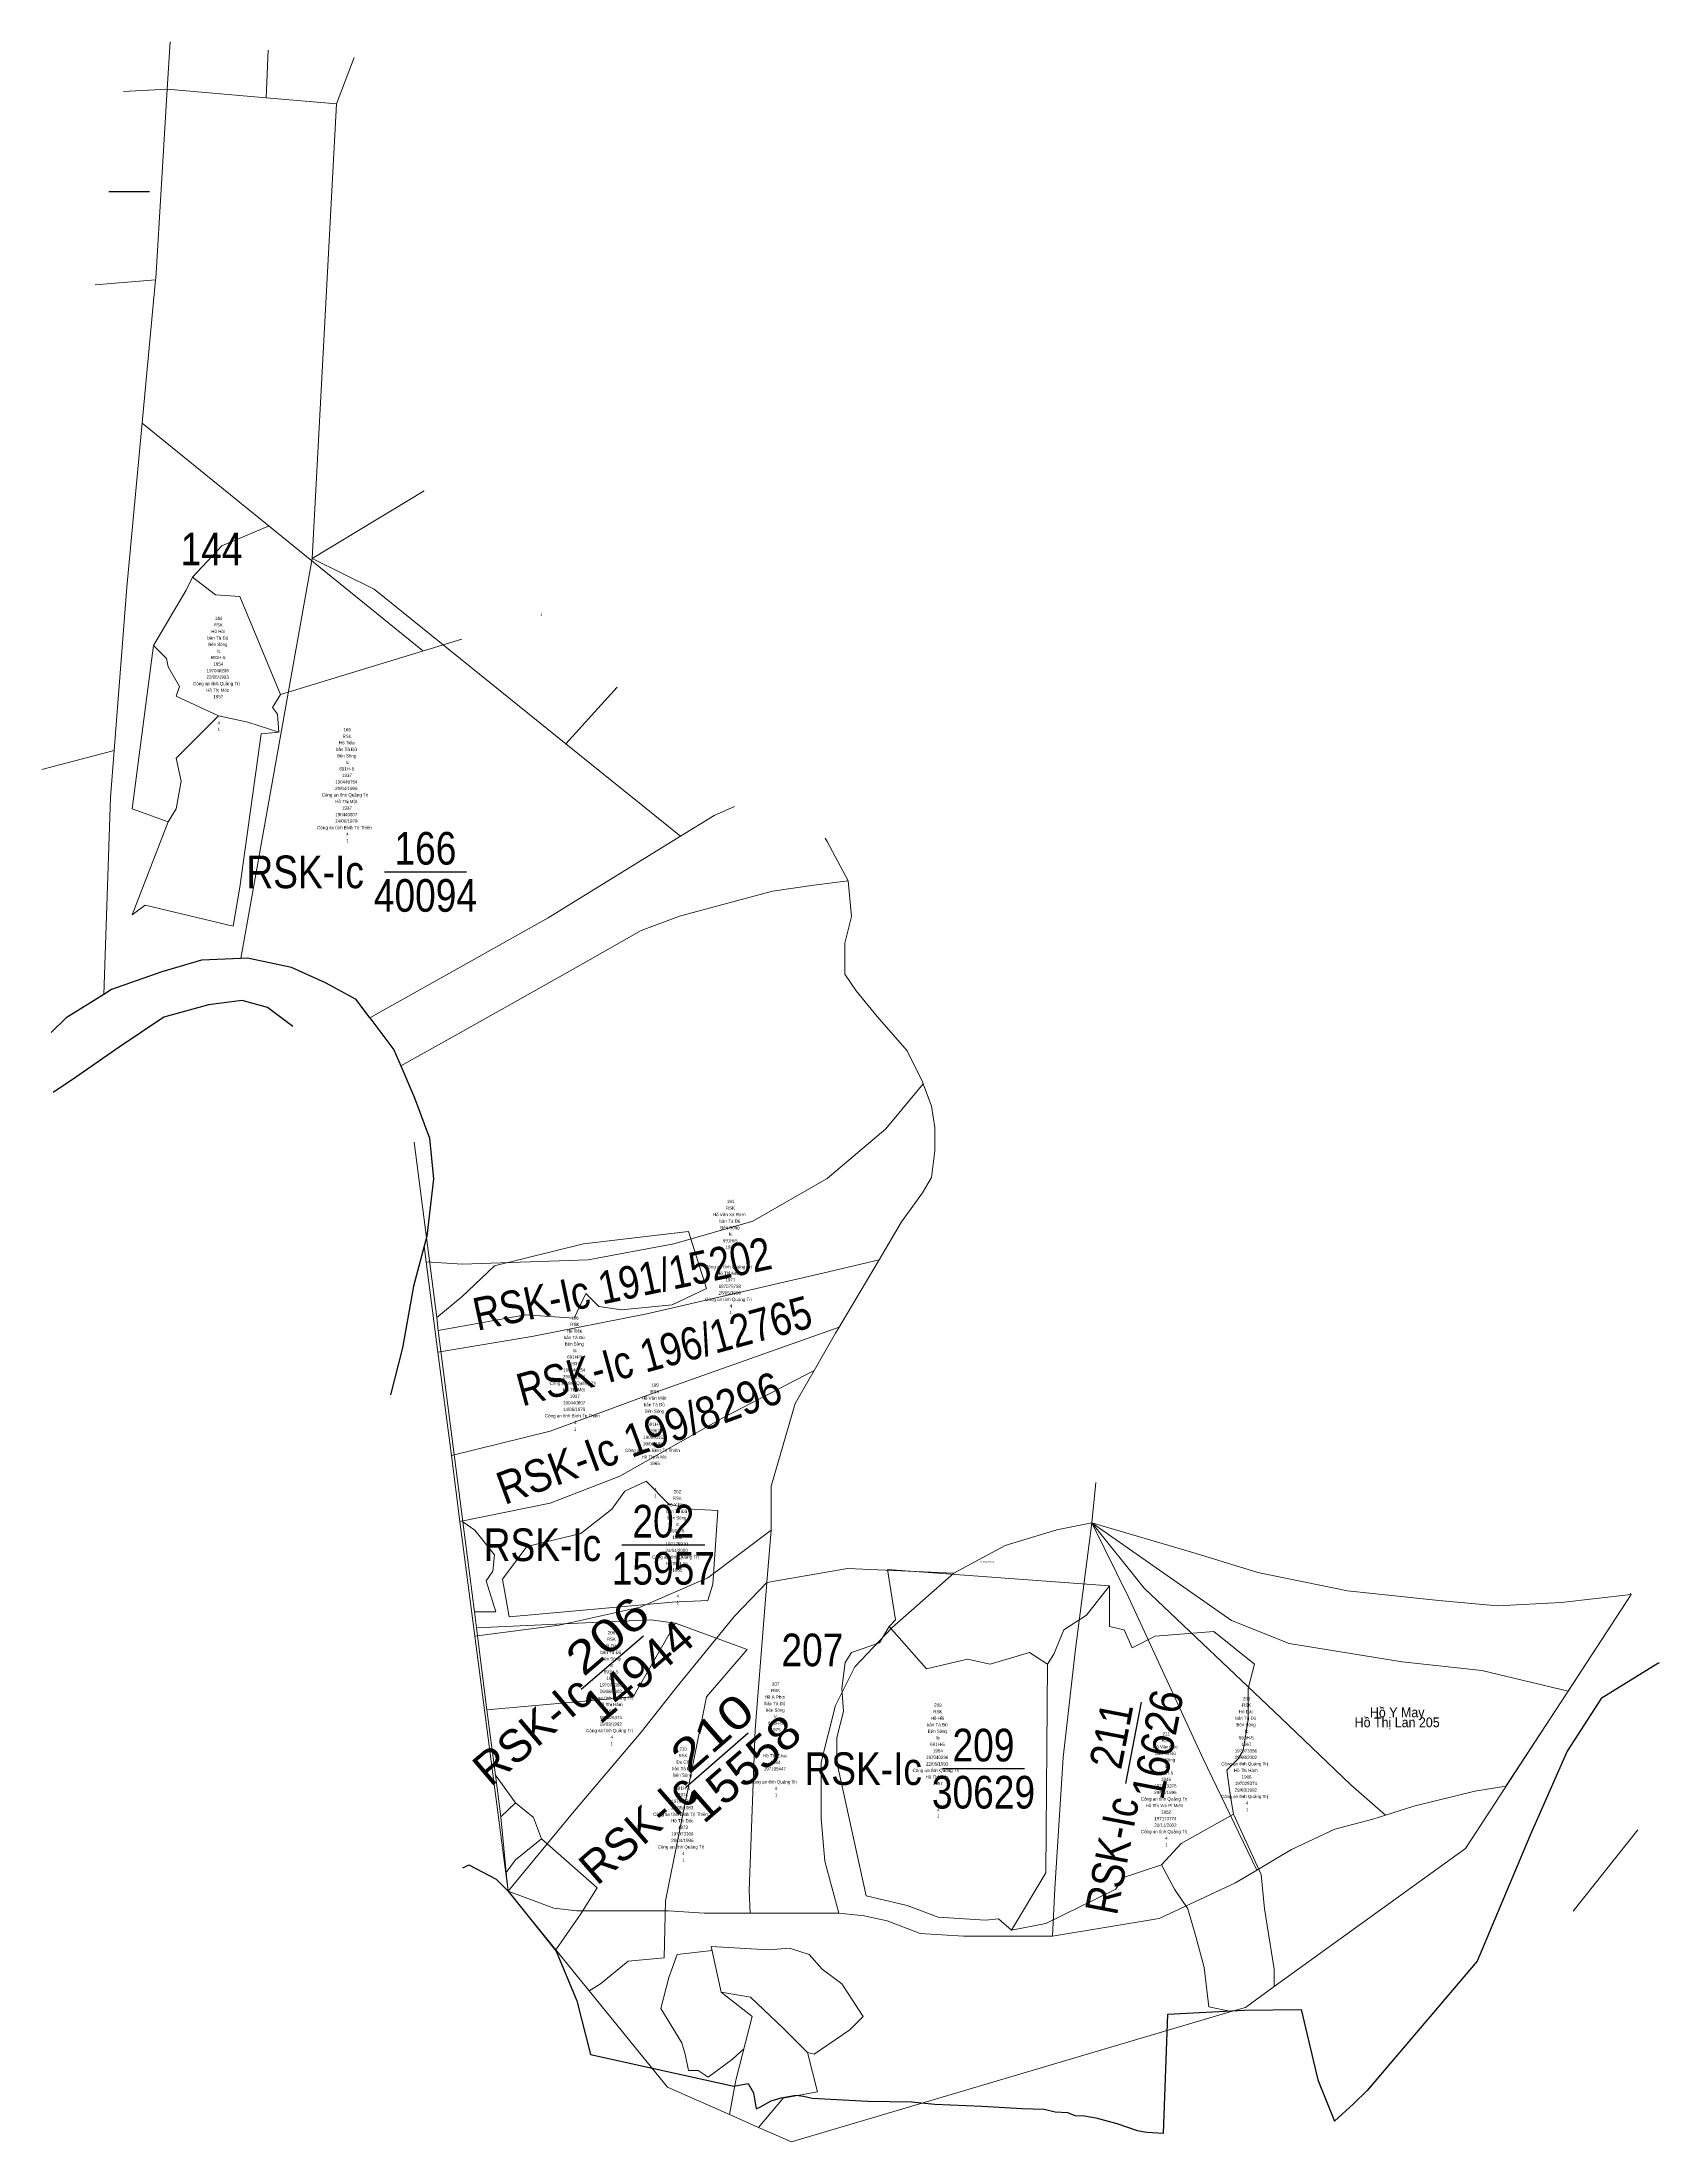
# Model space of a CAD drawing. Header units: metres. Extents: x 553188 to 554179, y 1840660 to 1841947.
import ezdxf
from ezdxf.enums import TextEntityAlignment as Align

# ---------------------------------------------------------------- set-up
doc = ezdxf.new("R2010")
doc.units = ezdxf.units.M
doc.header["$LTSCALE"] = 0.8
for name, color, linetype, lineweight in [('1', 7, 'Continuous', 13), ('10', 7, 'Continuous', 13), ('12', 7, 'Continuous', 13), ('13', 7, 'Continuous', 25), ('31', 7, 'Continuous', 25), ('32', 7, 'Continuous', 13), ('53', 7, 'Continuous', 13)]:
    doc.layers.add(name, color=color, linetype=linetype, lineweight=lineweight)
doc.layers.add('16', color=7, linetype='Continuous')
doc.layers.add('54', color=7, linetype='Continuous')

msp = doc.modelspace()

# ---------------------------------------------------------------- linework, layer by layer
at = {"layer": '1'}
msp.add_lwpolyline([(553598.53, 1840777.53), (553577, 1840775), (553572, 1840761), (553567, 1840742), (553580, 1840721), (553582, 1840714), (553584, 1840704), (553590, 1840704), (553596, 1840700), (553611, 1840711), (553617.92, 1840717.17)], dxfattribs=at)
at = {"layer": '10'}
for points in [[(553415.86, 1841272.78), (553429.65, 1841165.39), (553430.67, 1841157.45), (553445.72, 1841040.2), (553452.8, 1840985), (553454.06, 1840975.21), (553460.5, 1840925.01), (553465.64, 1840884.99), (553468.93, 1840859.35), (553472.3, 1840825.28), (553473.43, 1840813.86), (553502.66, 1840777.95), (553523.1, 1840752.86), (553571.12, 1840693.86), (553609.18, 1840676.98), (553626.96, 1840669.1), (553647.05, 1840660.19), (553916.62, 1840740.08), (553925.38, 1840742.68), (553943, 1840755.39), (554060.34, 1840840.06)], [(553430.67, 1841157.45), (553484, 1841167), (553514, 1841165), (553521, 1841180), (553529, 1841172), (553543, 1841170), (553574, 1841173), (553595, 1841183), (553584, 1841218), (553519.62, 1841210.5), (553465, 1841197), (553445, 1841178), (553429.65, 1841165.39)], [(553445.72, 1841040.2), (553453, 1841035), (553465, 1841020), (553464, 1841010), (553460, 1841004), (553466, 1840985), (553452.8, 1840985)], [(553707, 1840976), (553711, 1840980), (553706, 1841011), (553842, 1841001)], [(553707, 1840976), (553730, 1840950), (553755, 1840956), (553769, 1840953), (553793, 1840960), (553804, 1840953), (553808, 1840959), (553814, 1840974), (553828, 1840983), (553842, 1841001)], [(553842, 1841001), (553842, 1840976), (553851, 1840974), (553856, 1840963), (553870, 1840970), (553906, 1840973), (553931, 1840953), (553927, 1840938), (553927, 1840919), (553924, 1840900), (553921, 1840895), (553914, 1840888), (553916, 1840873), (553918, 1840861), (553886, 1840843), (553874, 1840830), (553850, 1840822), (553846, 1840815), (553803, 1840794), (553782, 1840790), (553803, 1840825), (553804, 1840953)], [(553454.06, 1840975.21), (553561, 1840980), (553576, 1840978)], [(553523.1, 1840752.86), (553530, 1840757), (553547, 1840771), (553569, 1840773), (553570, 1840808), (553595, 1840933), (553620, 1840962), (553576, 1840978), (553550, 1840933), (553460.5, 1840925.01)], [(553707, 1840976), (553701, 1840966), (553684, 1840960), (553680, 1840954), (553678, 1840938), (553679, 1840924), (553675, 1840908), (553675, 1840893), (553693, 1840811), (553718, 1840805), (553737, 1840798), (553766, 1840796), (553774, 1840797), (553782, 1840790)], [(553478, 1840868), (553489, 1840859), (553494, 1840846), (553478, 1840833), (553472.3, 1840825.28)], [(553943, 1840755.39), (553943, 1840766), (553937, 1840803), (553935, 1840824), (553918, 1840861)], [(553502.66, 1840777.95), (553518, 1840800), (553528, 1840816), (553494, 1840846)], [(553874, 1840830), (553882, 1840815), (553890, 1840803), (553895, 1840786), (553900, 1840767), (553903, 1840743), (553916.62, 1840740.08)], [(553604, 1840752), (553598, 1840780), (553633, 1840778), (553646, 1840779), (553658, 1840775), (553666, 1840766), (553678, 1840757), (553691, 1840737), (553683, 1840729), (553661, 1840714), (553657, 1840715)], [(553609.18, 1840676.98), (553613, 1840698), (553623, 1840737), (553604, 1840752), (553622, 1840749), (553642, 1840730), (553657, 1840715), (553663, 1840691), (553642, 1840687), (553626.96, 1840669.1)]]:
    msp.add_lwpolyline(points, dxfattribs=at)
msp.add_lwpolyline([(553599, 1841002), (553602, 1841047), (553586, 1841048), (553572, 1841051), (553558, 1841065), (553545, 1841059), (553537, 1841048), (553518, 1841033), (553485, 1841025), (553470, 1841005), (553474, 1840982), (553574.05, 1840990.84), (553595.84, 1840991.86)], close=True, dxfattribs=at)
at = {"layer": '10', "lineweight": 25}
for points in [[(553445.64, 1840828.13), (553449.46, 1840829.94), (553466.08, 1840821.26), (553473.43, 1840813.86)], [(553473.43, 1840813.86), (553502.94, 1840777.15), (553515.51, 1840746.7), (553524.03, 1840713.84), (553611.87, 1840694.44), (553620.62, 1840695.98), (553623.88, 1840690.35), (553625.42, 1840680.6), (553627.68, 1840681.57), (553634.7, 1840685.49), (553640.89, 1840687.19), (553649.8, 1840688.83), (553654.44, 1840688.32), (553659.88, 1840687.03), (553693.84, 1840685.28), (553720.7, 1840684.84), (553735.02, 1840683.3), (553763.79, 1840682.2), (553788.62, 1840680.66), (553801.94, 1840680.21), (553808.77, 1840678.67), (553816.37, 1840678.22), (553820.75, 1840676.47), (553826.76, 1840676.25), (553833.74, 1840674.9), (553846.6, 1840671.58), (553858.93, 1840667.17), (553864.93, 1840666.16), (553875.27, 1840665.56), (553877.84, 1840738.57), (553924.63, 1840740.86), (553959.59, 1840741.29), (553969.83, 1840698.36), (553979.98, 1840672.94)]]:
    msp.add_lwpolyline(points, dxfattribs=at)
at = {"layer": '12'}
for p, q in [((553266.26, 1841946.78), (553264.5, 1841917.92)), ((553326.4, 1841941.77), (553325.22, 1841912.66)), ((553368.23, 1841908.94), (553379.11, 1841937.37)), ((553237.64, 1841916.37), (553264.5, 1841917.92)), ((553368.23, 1841908.94), (553353.4, 1841630.26)), ((553220.42, 1841798.01), (553257.33, 1841801.05)), ((553309.54, 1841385.24), (553353.4, 1841630.26)), ((553508.82, 1841516.88), (553540.37, 1841551.46)), ((553187.72, 1841501.09), (553231.98, 1841512.63)), ((553579.08, 1841460.22), (553508.82, 1841516.88)), ((553831.21, 1841039.49), (553833.69, 1841064.31)), ((553621.74, 1840800.34), (553676.16, 1840800.34))]:
    msp.add_line(p, q, dxfattribs=at)
for points in [[(553264.5, 1841917.92), (553257.41, 1841801.93), (553257.33, 1841801.05)], [(553368.23, 1841908.94), (553325.22, 1841912.66), (553264.5, 1841917.92)], [(553257.33, 1841801.05), (553239.82, 1841612.76), (553231.98, 1841512.63)], [(553508.82, 1841516.88), (553391.44, 1841611.55), (553353.4, 1841630.26), (553421.97, 1841671.85)], [(553231.98, 1841512.63), (553229.73, 1841483.96), (553225.57, 1841363.29)], [(553612.23, 1841478.39), (553599.73, 1841472.95), (553579.08, 1841460.22)], [(553388.74, 1841348.86), (553497.95, 1841410.19), (553579.08, 1841460.22)], [(553667.83, 1841459.1), (553669.07, 1841456.92), (553681.98, 1841432.78)], [(553407.62, 1841319.47), (553439.53, 1841337.34), (553472.72, 1841355.79), (553519.43, 1841382.23), (553555.07, 1841402.52), (553578.42, 1841411.13), (553635.58, 1841426.5), (553660.77, 1841430.19), (553681.98, 1841432.78)], [(553681.98, 1841432.78), (553684.02, 1841411.02), (553679.94, 1841394.7), (553679.94, 1841375.65), (553686.73, 1841365.45), (553699.65, 1841349.81), (553718, 1841328.73), (553727.51, 1841309.68), (553727.93, 1841308.52)], [(553423.25, 1841199.39), (553445.26, 1841197.99), (553522.61, 1841200.76), (553575.1, 1841210.43), (553623.44, 1841224.25), (553669.03, 1841250.51), (553704.94, 1841280.91), (553727.93, 1841308.52)], [(553727.93, 1841308.52), (553732.95, 1841294.72), (553734.99, 1841281.8), (553734.99, 1841267.51), (553732.95, 1841251.19), (553727.51, 1841241.67), (553714.6, 1841223.99), (553700.8, 1841200.73), (553676.32, 1841159.48)], [(553421.99, 1841209.11), (553423.25, 1841199.39), (553430.44, 1841144.15), (553438.69, 1841080.75), (553443.95, 1841040.33), (553453.1, 1840970.09), (553473.43, 1840813.86)], [(553430.44, 1841144.15), (553488.08, 1841153.77), (553558.52, 1841167.59), (553666.26, 1841192.47), (553700.8, 1841200.73)], [(553438.69, 1841080.75), (553499.13, 1841095.73), (553566.81, 1841120.6), (553676.32, 1841159.48)], [(553676.32, 1841159.48), (553674.1, 1841155.74), (553661.02, 1841132.83)], [(553443.95, 1841040.33), (553499.13, 1841051.5), (553541.95, 1841068.09), (553605.49, 1841104.02), (553661.02, 1841132.83)], [(553661.02, 1841132.83), (553649.46, 1841112.6), (553634.67, 1841062.06), (553634.67, 1841034.94), (553632.08, 1841002.88)], [(553453.1, 1840970.09), (553504.65, 1840976.88), (553554.38, 1840987.93), (553595.82, 1841005.9), (553634.67, 1841034.94)], [(553746.61, 1841008.78), (553778.07, 1841025.6), (553809.78, 1841035.23), (553831.21, 1841039.49)], [(553831.21, 1841039.49), (553820.93, 1840960.55), (553813.73, 1840895.7), (553808.58, 1840815.4), (553807.13, 1840786.3)], [(553831.21, 1841039.49), (553853.98, 1840993.63), (553899.48, 1840894.99), (553932.37, 1840826.74)], [(554123.21, 1840936.5), (554070.34, 1840949.16), (554021.53, 1840954.45), (553952.15, 1840965.63), (553916.87, 1840979.75), (553831.21, 1841039.49)], [(553831.21, 1841039.49), (553895.23, 1841020.76), (553933.07, 1841009.01), (553987.87, 1840997.91), (554043.98, 1840992.04), (554079.86, 1840988.77), (554119, 1840990.73), (554161.9, 1840995.54)], [(553831.21, 1841039.49), (553863.32, 1840999.56), (553946.86, 1840920.29), (553990.07, 1840878.97), (554011.33, 1840860.48)], [(553632.08, 1841002.88), (553681.49, 1841011.5), (553746.61, 1841008.78)], [(553676.16, 1840800.34), (553667.57, 1840832.18), (553665.4, 1840858.18), (553665.4, 1840892.85), (553674.07, 1840927.52), (553685.98, 1840951.36), (553708.72, 1840975.2), (553746.61, 1841008.78)], [(553473.43, 1840813.86), (553512.97, 1840861.6), (553555.06, 1840911.28), (553576.35, 1840938.25), (553612.29, 1840982.25), (553632.08, 1841002.88)], [(553632.08, 1841002.88), (553624.82, 1840912.91), (553621.12, 1840814.3), (553621.74, 1840800.34)], [(554123.21, 1840936.5), (554161.9, 1840995.54), (554161.47, 1840996.53)], [(554011.33, 1840860.48), (554028.52, 1840865.86), (554065.94, 1840875.22), (554084.97, 1840878.15), (554123.21, 1840936.5)], [(553932.37, 1840826.74), (553953.68, 1840839.34), (553980.19, 1840851.82), (554003.57, 1840858.06), (554011.33, 1840860.48)], [(553807.13, 1840786.3), (553872.61, 1840797.22), (553919.38, 1840819.06), (553932.37, 1840826.74)], [(553473.43, 1840813.86), (553501.55, 1840803.46), (553515.58, 1840801.9), (553571.71, 1840801.9), (553593.53, 1840800.34), (553621.74, 1840800.34)], [(553676.16, 1840800.34), (553691.76, 1840798.78), (553705.79, 1840795.66), (553726.06, 1840787.86), (553752.56, 1840786.3), (553807.13, 1840786.3)]]:
    msp.add_lwpolyline(points, dxfattribs=at)
at = {"layer": '13'}
for p, q in [((553228.63, 1841855.24), (553253.56, 1841855.24)), ((553397.64, 1841438.36), (553447.89, 1841438.36)), ((553543.16, 1841026.1), (553594.01, 1841026.1)), ((553518.13, 1840937.66), (553556.38, 1840970.26)), ((553852.12, 1840879.74), (553861.77, 1840929.66)), ((553582.42, 1840877.56), (553620.51, 1840910.8)), ((553739.71, 1840888.93), (553789.96, 1840888.93))]:
    msp.add_line(p, q, dxfattribs=at)
at = {"layer": '31'}
for points in [[(553309.54, 1841385.24), (553285.47, 1841384.26), (553261.09, 1841377.01), (553230.43, 1841366.33), (553225.57, 1841363.29)], [(553388.74, 1841348.86), (553380.24, 1841360.25), (553361.51, 1841370.32), (553340.64, 1841379.77), (553313.66, 1841385.41), (553309.54, 1841385.24)], [(553225.57, 1841363.29), (553202.59, 1841348.91), (553193.34, 1841340)], [(553341.39, 1841343.54), (553325.86, 1841355.18), (553310.51, 1841359.49), (553289.8, 1841356.82), (553262.44, 1841349.37), (553234.98, 1841330.94), (553208.32, 1841312.35), (553194.63, 1841303.08)], [(553388.74, 1841348.86), (553403.36, 1841329.26), (553407.62, 1841319.47)], [(553407.62, 1841319.47), (553416.1, 1841300), (553425.22, 1841275.3), (553427.71, 1841250.26), (553423.61, 1841215.23), (553421.99, 1841209.11)], [(553421.99, 1841209.11), (553415.5, 1841184.59), (553408.71, 1841146.78), (553401.39, 1841118)], [(554178.91, 1840953.76), (554178.19, 1840953.28), (554143.36, 1840931.96), (554122.56, 1840899.59), (554099.93, 1840848.26), (554067.34, 1840770.95), (554000, 1840691.66), (553991.58, 1840683.55), (553979.98, 1840672.94)]]:
    msp.add_lwpolyline(points, dxfattribs=at)
at = {"layer": '32'}
msp.add_line((553256, 1841577), (553264, 1841569), dxfattribs=at)
for points in [[(553249.17, 1841713.32), (553353.17, 1841629), (553421, 1841574)], [(553326.93, 1841650.27), (553298, 1841638), (553280, 1841619), (553294, 1841608), (553309, 1841607), (553334, 1841547), (553445, 1841581)], [(553256, 1841577), (553276, 1841611), (553280, 1841619)], [(553280, 1841619), (553294, 1841608), (553309, 1841607), (553334, 1841547), (553329, 1841539), (553332, 1841535), (553333, 1841524), (553314, 1841530), (553296, 1841534), (553270, 1841546), (553272, 1841552)], [(553256, 1841577), (553243, 1841477), (553265, 1841469), (553270, 1841477), (553273, 1841494), (553270, 1841508), (553296, 1841534)], [(553264, 1841569), (553265, 1841564), (553272, 1841552)], [(553265, 1841469), (553243, 1841412), (553251, 1841418), (553305, 1841405), (553309, 1841429), (553322, 1841523), (553333, 1841524)], [(554060.34, 1840840.06), (554161.9, 1840995.54), (554161.47, 1840996.53)], [(553468.93, 1840859.35), (553478, 1840868), (553465.64, 1840884.99)]]:
    msp.add_lwpolyline(points, dxfattribs=at)
at = {"layer": '53'}
msp.add_line((554126.25, 1840801.68), (554165.97, 1840851.41), dxfattribs=at)

# ---------------------------------------------------------------- texts
at = {"layer": '13', "width": 0.85}
for s, p in [('144', (553291.68, 1841626.21)), ('166', (553422.765, 1841442.8)), ('40094', (553422.765, 1841413.92)), ('202', (553568.58, 1841030.54)), ('15957', (553568.595, 1841001.66)), ('207', (553659.95, 1840951.66)), ('209', (553764.83, 1840893.37)), ('30629', (553764.835, 1840864.49))]:
    msp.add_text(s, height=20, dxfattribs=at).set_placement(p, align=Align.CENTER)
for p in [(553391.36, 1841428.36), (553536.8, 1841016.1), (553733.43, 1840878.93)]:
    msp.add_text('RSK-Ic ', height=20, dxfattribs=at).set_placement(p, align=Align.RIGHT)
at = {"layer": '13'}
for s, rotation, width, p in [('RSK-Ic 191/15202', 11.881, 0.85, (553545.406, 1841176.27)), ('RSK-Ic 196/12765', 15.302, 0.85, (553571.741, 1841135.253)), ('RSK-Ic 199/8296', 20.324, 0.9, (553557.202, 1841082.197)), ('206', 40.439, 1.25, (553540.854, 1840962.863)), ('14944', 40.439, 1.05, (553559.589, 1840940.888)), ('210', 41.115, 1.25, (553605.124, 1840903.261)), ('16626', 79.061, 0.9, (553881.315, 1840901.957)), ('15558', 41.115, 1.1, (553624.099, 1840881.496)), ('211', 79.061, 0.9, (553852.954, 1840907.437))]:
    msp.add_text(s, height=20, rotation=rotation, dxfattribs=dict(at, width=width)).set_placement(p, align=Align.CENTER)
for rotation, p in [(40.439, (553532.807, 1840937.031)), (41.115, (553597.389, 1840877.344))]:
    msp.add_text('RSK-Ic ', height=20, rotation=rotation, dxfattribs=at).set_placement(p, align=Align.RIGHT)
at = {"layer": '13', "width": 0.85}
msp.add_text('RSK-Ic ', height=20, rotation=79.061, dxfattribs=at).set_placement((553861.475, 1840875.405), align=Align.RIGHT)
at = {"layer": '16', "width": 0.9}
msp.add_text('Đường Mac ca', height=1, dxfattribs=at).set_placement((553767.09, 1841015.24), align=Align.CENTER)
at = {"layer": '32', "width": 0.95}
for s, p in [('Hồ Thị Lan 205', (554018.4, 1840914.29)), ('Hồ Y May', (554018.405, 1840920.42))]:
    msp.add_text(s, height=6, dxfattribs=at).set_placement(p, align=Align.CENTER)
at = {"layer": '54'}
for s, width, p in [('Hồ Hồi', 0.95, (553295.67, 1841584.68)), ('RSK', 0.8, (553295.86, 1841588.68)), ('144', 0.85, (553295.92, 1841592.68)), ('1', 0.7, (553493.74, 1841595.1)), ('bản Tà Đủ', 0.9, (553295.46, 1841580.68)), ('Bên Sông', 0.8, (553295.535, 1841576.68)), ('Ic', 0.95, (553296.015, 1841572.68)), ('197040236', 0.85, (553295.425, 1841560.68)), ('691H-5', 0.9, (553295.665, 1841568.68)), ('1954', 0.85, (553295.835, 1841564.68)), ('Công an tỉnh Quảng Trị', 0.9, (553294.61, 1841552.68)), ('Hồ Thị Móc', 0.9, (553295.37, 1841548.68)), ('22/05/1993', 0.85, (553295.41, 1841556.68)), ('1957', 0.9, (553295.815, 1841544.68)), ('4', 0.8, (553296.08, 1841528.68)), ('1', 0.7, (553296.08, 1841524.68)), ('RSK', 0.8, (553374.7, 1841520.46)), ('166', 0.85, (553374.74, 1841524.46)), ('bản Tà Đủ', 0.9, (553374.3, 1841512.46)), ('Bên Sông', 0.8, (553374.375, 1841508.46)), ('Hồ Tiếu', 0.9, (553374.465, 1841516.46)), ('691H-5', 0.9, (553374.505, 1841500.46)), ('1937', 0.9, (553374.655, 1841496.46)), ('Ic', 0.95, (553374.855, 1841504.46)), ('Công an tỉnh Quảng Trị', 0.9, (553373.45, 1841484.46)), ('29/04/1996', 0.9, (553374.25, 1841488.46)), ('190440754', 0.85, (553374.285, 1841492.46)), ('Hồ Thị Một', 0.95, (553374.21, 1841480.46)), ('14/06/1979', 0.9, (553374.24, 1841468.46)), ('190440807', 0.85, (553374.255, 1841472.46)), ('1937', 0.9, (553374.655, 1841476.46)), ('Công an tỉnh Bình Trị Thiên', 0.9, (553373.165, 1841464.46)), ('4', 0.8, (553374.92, 1841460.46)), ('1', 0.7, (553374.92, 1841456.46)), ('Hồ Văn Xa Rừm', 0.85, (553609.015, 1841227.42)), ('RSK', 0.8, (553609.76, 1841231.42)), ('191', 0.8, (553609.82, 1841235.42)), ('bản Tà Đủ', 0.9, (553609.36, 1841223.42)), ('Bên Sông', 0.8, (553609.435, 1841219.42)), ('691H-5', 0.9, (553609.565, 1841211.42)), ('Ic', 0.95, (553609.915, 1841215.42)), ('1977', 0.9, (553609.715, 1841207.42)), ('Công an tỉnh Quảng Trị', 0.9, (553608.51, 1841195.42)), ('Hồ Thị Neng', 0.9, (553609.19, 1841191.42)), ('1977', 0.9, (553609.715, 1841187.42)), ('Công an tỉnh Quảng Trị', 0.9, (553608.51, 1841175.42)), ('26/05/1996', 0.9, (553609.31, 1841179.42)), ('197075758', 0.85, (553609.31, 1841183.42)), ('RSK', 0.8, (553514.37, 1841160.09)), ('196', 0.85, (553514.41, 1841164.09)), ('4', 0.8, (553609.98, 1841171.42)), ('1', 0.7, (553609.98, 1841167.42)), ('bản Tà Đủ', 0.9, (553513.97, 1841152.09)), ('Bên Sông', 0.8, (553514.045, 1841148.09)), ('Hồ Tiếu', 0.9, (553514.135, 1841156.09)), ('691H-5', 0.9, (553514.175, 1841140.09)), ('1937', 0.9, (553514.325, 1841136.09)), ('Ic', 0.95, (553514.525, 1841144.09)), ('Công an tỉnh Quảng Trị', 0.9, (553513.12, 1841124.09)), ('29/04/1996', 0.9, (553513.92, 1841128.09)), ('190440754', 0.85, (553513.955, 1841132.09)), ('199', 0.85, (553563.48, 1841122.93)), ('Hồ Thị Một', 0.95, (553513.88, 1841120.09)), ('190440807', 0.85, (553513.925, 1841112.09)), ('1937', 0.9, (553514.325, 1841116.09)), ('Hồ Văn Miệt', 0.9, (553562.875, 1841114.93)), ('bản Tà Đủ', 0.9, (553563.05, 1841110.93)), ('RSK', 0.8, (553563.45, 1841118.93)), ('Công an tỉnh Bình Trị Thiên', 0.9, (553512.835, 1841104.09)), ('14/06/1979', 0.9, (553513.91, 1841108.09)), ('4', 0.8, (553514.59, 1841100.09)), ('1', 0.7, (553514.59, 1841096.09)), ('Bên Sông', 0.8, (553563.125, 1841106.93)), ('691H-5', 0.9, (553563.255, 1841098.93)), ('Ic', 0.95, (553563.605, 1841102.93)), ('Công an tỉnh Bình Trị Thiên', 0.9, (553561.915, 1841082.93)), ('20/03/1983', 0.85, (553563, 1841086.93)), ('190950152', 0.85, (553563.025, 1841090.93)), ('1967', 0.9, (553563.405, 1841094.93)), ('Hồ Thị A Mó', 0.9, (553562.895, 1841078.93)), ('1965', 0.85, (553563.415, 1841074.93)), ('4', 0.8, (553563.67, 1841058.93)), ('202', 0.85, (553577.23, 1841057.63)), ('1', 0.7, (553563.67, 1841054.93)), ('bản Tà Đủ', 0.9, (553576.78, 1841045.63)), ('Hồ Y May', 0.9, (553576.815, 1841049.63)), ('RSK', 0.8, (553577.18, 1841053.63)), ('Bên Sông', 0.8, (553576.855, 1841041.63)), ('691H-5', 0.9, (553576.985, 1841033.63)), ('Ic', 0.95, (553577.335, 1841037.63)), ('24/04/2000', 0.9, (553576.735, 1841021.63)), ('197129910', 0.85, (553576.75, 1841025.63)), ('1980', 0.85, (553577.14, 1841029.63)), ('Công an tỉnh Quảng Trị', 0.9, (553575.93, 1841017.63)), ('Hồ Thị Lan', 0.9, (553576.715, 1841013.63)), ('1985', 0.85, (553577.145, 1841009.63)), ('4', 0.8, (553577.4, 1840993.63)), ('1', 0.7, (553577.4, 1840989.63)), ('RSK', 0.8, (553536.78, 1840967.25)), ('206', 0.85, (553536.82, 1840971.25)), ('bản Tà Đủ', 0.9, (553536.38, 1840959.25)), ('Bên Sông', 0.8, (553536.455, 1840955.25)), ('Hồ Dác', 0.9, (553536.56, 1840963.25)), ('691H-5', 0.9, (553536.585, 1840947.25)), ('1967', 0.9, (553536.735, 1840943.25)), ('Ic', 0.95, (553536.935, 1840951.25)), ('Công an tỉnh Quảng Trị', 0.9, (553535.53, 1840931.25)), ('29/08/2002', 0.85, (553536.34, 1840935.25)), ('197073356', 0.85, (553536.345, 1840939.25)), ('Hồ A Phơi', 0.9, (553637.015, 1840931.81)), ('RSK', 0.8, (553637.41, 1840935.81)), ('207', 0.9, (553637.45, 1840939.81)), ('208', 0.85, (553926.125, 1840930.86)), ('Hồ Thị Hâm', 0.9, (553536.255, 1840927.25)), ('29/03/1992', 0.85, (553536.34, 1840915.25)), ('197025374', 0.85, (553536.365, 1840919.25)), ('1966', 0.85, (553536.735, 1840923.25)), ('bản Tà Đủ', 0.9, (553637.01, 1840927.81)), ('Bên Sông', 0.8, (553637.085, 1840923.81)), ('691H-5', 0.9, (553637.215, 1840915.81)), ('Ic', 0.95, (553637.565, 1840919.81)), ('Hồ Hồi', 0.95, (553736.68, 1840918.85)), ('RSK', 0.8, (553736.87, 1840922.85)), ('209', 0.85, (553736.9, 1840926.85)), ('bản Tà Đủ', 0.9, (553925.7, 1840918.86)), ('Hồ Dác', 0.9, (553925.88, 1840922.86)), ('RSK', 0.8, (553926.1, 1840926.86)), ('Công an tỉnh Quảng Trị', 0.9, (553535.53, 1840911.25)), ('4', 0.8, (553537, 1840907.25)), ('1', 0.7, (553537, 1840903.25)), ('1975', 0.85, (553637.375, 1840911.81)), ('bản Tà Đủ', 0.9, (553736.47, 1840914.85)), ('Bên Sông', 0.8, (553736.545, 1840910.85)), ('691H-5', 0.9, (553736.675, 1840902.85)), ('Ic', 0.95, (553737.025, 1840906.85)), ('RSK', 0.8, (553876.77, 1840905.34)), ('211', 0.8, (553876.83, 1840909.34)), ('Bên Sông', 0.8, (553925.775, 1840914.86)), ('691H-5', 0.9, (553925.905, 1840906.86)), ('1967', 0.9, (553926.055, 1840902.86)), ('Ic', 0.95, (553926.255, 1840910.86)), ('Da Cô', 0.9, (553580.515, 1840891.98)), ('RSK', 0.8, (553580.65, 1840895.98)), ('210', 0.85, (553580.695, 1840899.98)), ('Hồ Thị Chai', 0.9, (553636.89, 1840895.81)), ('1984', 0.85, (553637.385, 1840891.81)), ('22/05/1993', 0.85, (553736.42, 1840890.85)), ('197040236', 0.85, (553736.435, 1840894.85)), ('1954', 0.85, (553736.845, 1840898.85)), ('Hồ Văn Cáo', 0.9, (553876.26, 1840901.34)), ('bản Tà Đủ', 0.9, (553876.37, 1840897.34)), ('Bên Sông', 0.8, (553876.445, 1840893.34)), ('Công an tỉnh Quảng Trị', 0.9, (553924.85, 1840890.86)), ('29/08/2002', 0.85, (553925.66, 1840894.86)), ('197073356', 0.85, (553925.665, 1840898.86)), ('bản Tà Đủ', 0.9, (553580.25, 1840887.98)), ('Bên Sông', 0.8, (553580.325, 1840883.98)), ('Ic', 0.95, (553580.805, 1840879.98)), ('Công an tỉnh Quảng Trị', 0.9, (553636.16, 1840879.81)), ('197105447', 0.85, (553636.965, 1840887.81)), ('Công an tỉnh Quảng Trị', 0.9, (553735.62, 1840886.85)), ('Hồ Thị Móc', 0.9, (553736.38, 1840882.85)), ('1957', 0.9, (553736.825, 1840878.85)), ('197073376', 0.85, (553876.335, 1840877.34)), ('691H-5', 0.9, (553876.575, 1840885.34)), ('1949', 0.85, (553876.715, 1840881.34)), ('Ic', 0.95, (553876.925, 1840889.34)), ('Hồ Thị Hâm', 0.9, (553925.575, 1840886.86)), ('197025374', 0.85, (553925.685, 1840878.86)), ('1966', 0.85, (553926.055, 1840882.86)), ('22/05/1983', 0.85, (553580.2, 1840863.98)), ('197040234', 0.85, (553580.235, 1840867.98)), ('691H-5', 0.9, (553580.455, 1840875.98)), ('1974', 0.85, (553580.625, 1840871.98)), ('4', 0.8, (553637.63, 1840875.81)), ('1', 0.7, (553637.63, 1840871.81)), ('Công an tỉnh Quảng Trị', 0.9, (553875.52, 1840869.34)), ('Hồ Thị Vơi Pỉ Miên', 0.95, (553875.775, 1840865.34)), ('29/04/1996', 0.9, (553876.32, 1840873.34)), ('Công an tỉnh Quảng Trị', 0.9, (553924.85, 1840870.86)), ('29/03/1992', 0.85, (553925.66, 1840874.86)), ('4', 0.8, (553926.32, 1840866.86)), ('Công an tỉnh Bình Trị Thiên', 0.9, (553579.115, 1840859.98)), ('Hồ Thị Đốc', 0.95, (553580.175, 1840855.98)), ('1973', 0.85, (553580.615, 1840851.98)), ('4', 0.8, (553737.09, 1840862.85)), ('1', 0.7, (553737.09, 1840858.85)), ('20/11/2002', 0.85, (553876.33, 1840853.34)), ('197173774', 0.85, (553876.355, 1840857.34)), ('1962', 0.85, (553876.735, 1840861.34)), ('1', 0.7, (553926.32, 1840862.86)), ('Công an tỉnh Quảng Trị', 0.9, (553579.4, 1840839.98)), ('29/04/1996', 0.9, (553580.2, 1840843.98)), ('197073366', 0.85, (553580.215, 1840847.98)), ('Công an tỉnh Quảng Trị', 0.9, (553875.52, 1840849.34)), ('4', 0.8, (553876.99, 1840845.34)), ('1', 0.7, (553876.99, 1840841.34)), ('4', 0.8, (553580.87, 1840835.98)), ('1', 0.7, (553580.87, 1840831.98))]:
    msp.add_text(s, height=2, dxfattribs=dict(at, width=width)).set_placement(p, align=Align.CENTER)

doc.saveas('drawing.dxf')
